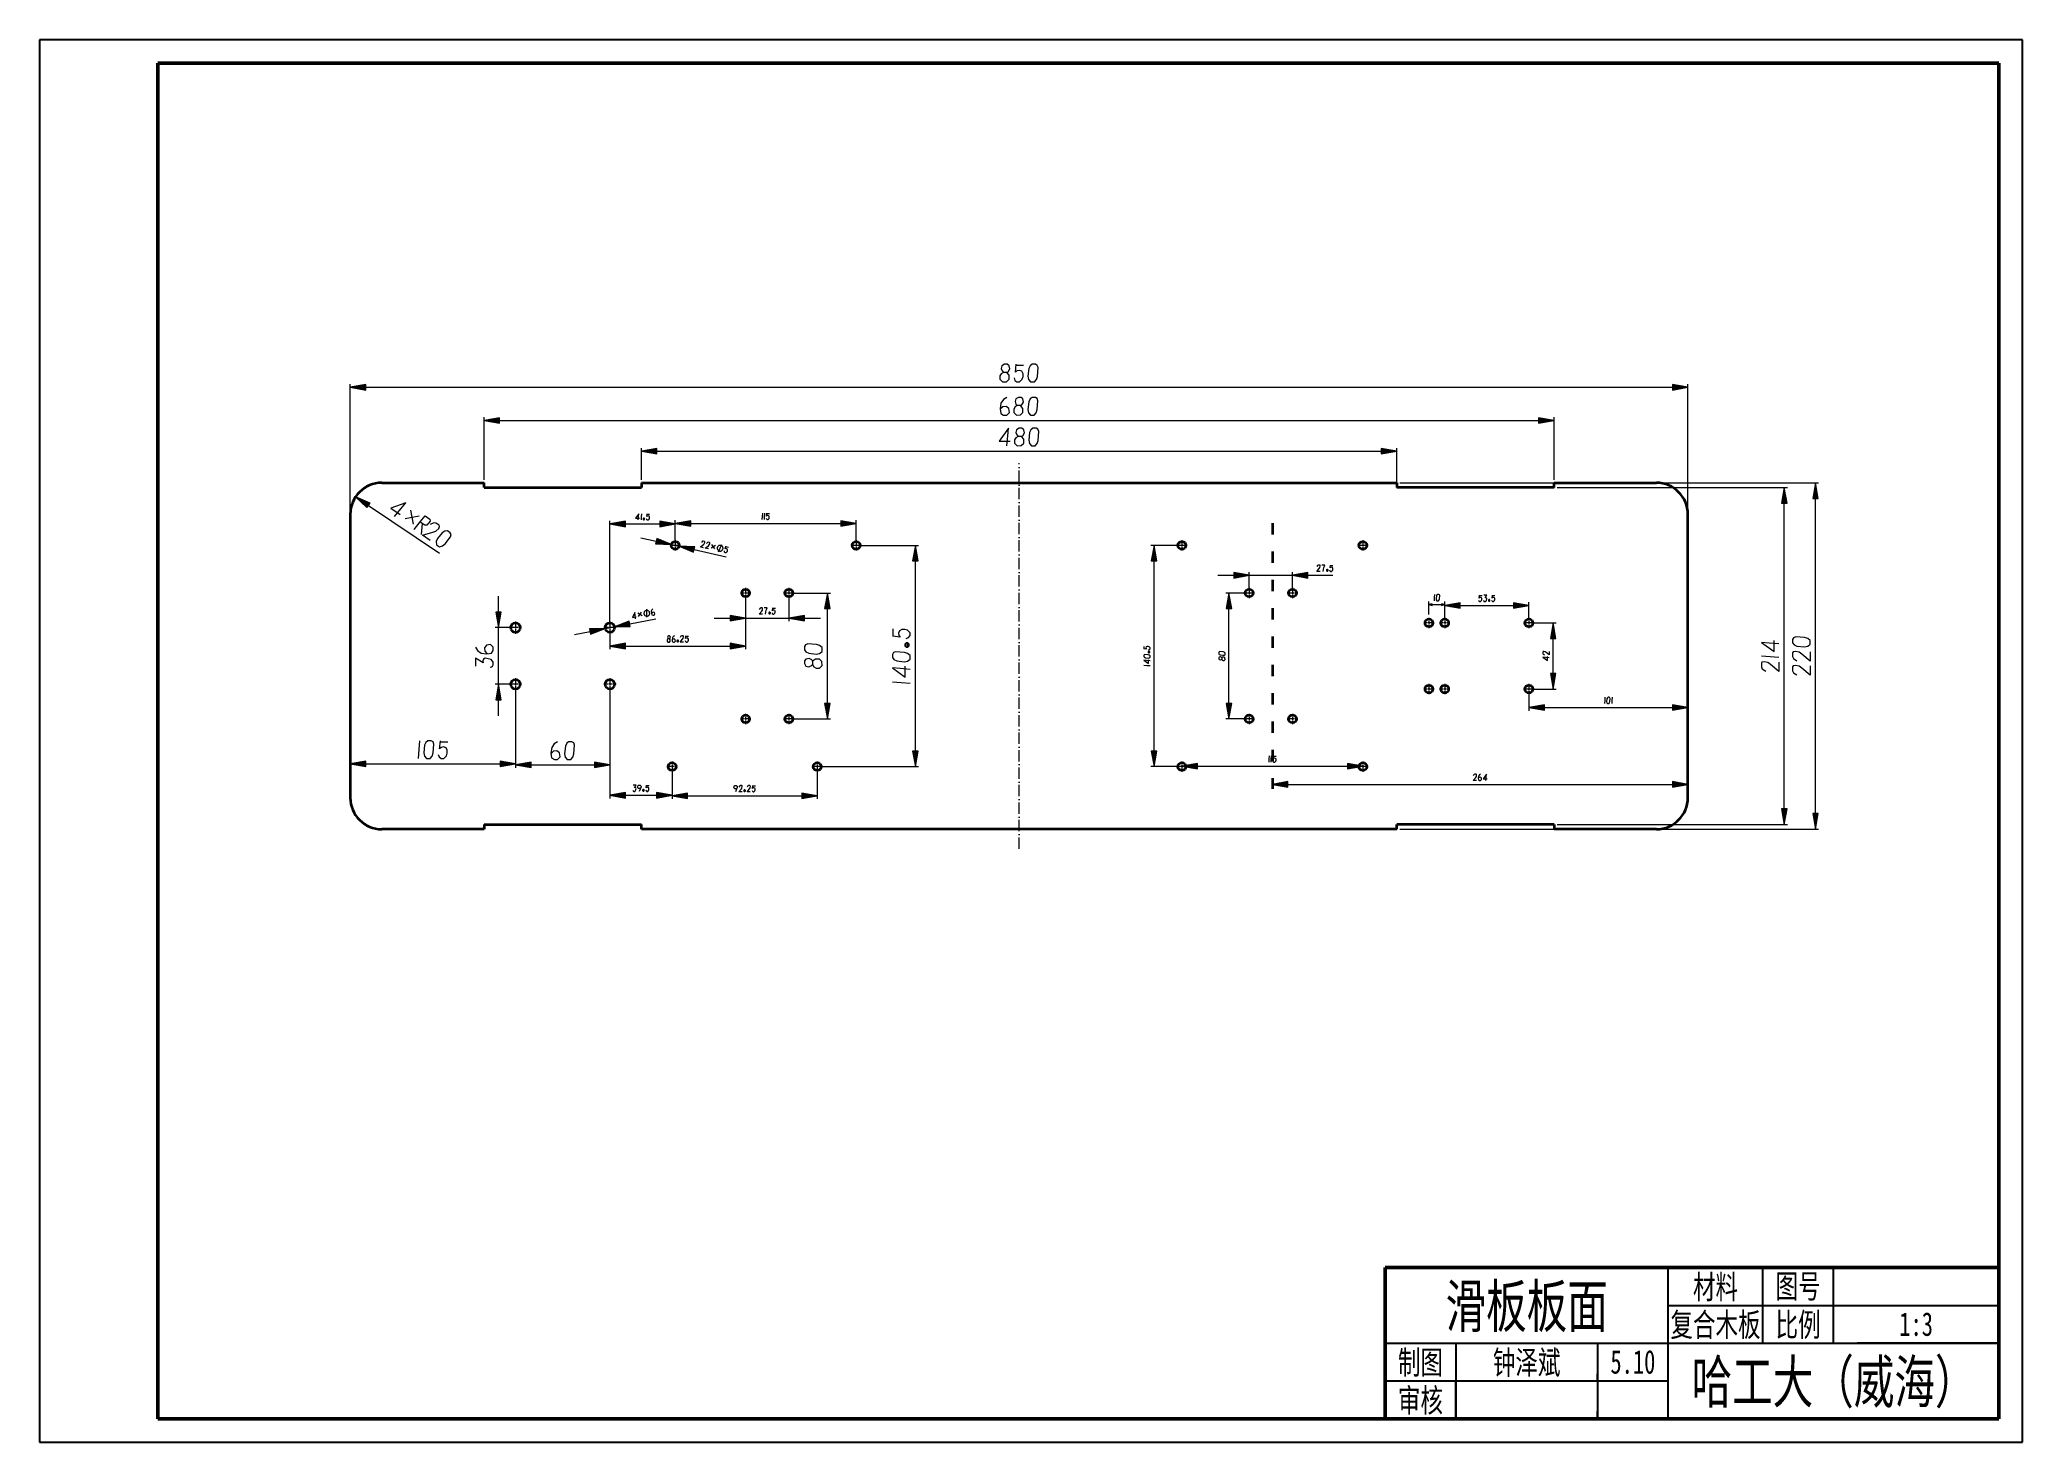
# Model space of a CAD drawing. Header units: millimetres. Extents: x -1394 to 1154, y 0 to 774.
# Drawn here: x 0 to 420, y 0 to 297 of the extents above; entities that cross this region are included whole.
import ezdxf
from ezdxf.enums import TextEntityAlignment as Align

# ---------------------------------------------------------------- set-up
doc = ezdxf.new("R2010")
doc.units = ezdxf.units.MM
doc.header["$LTSCALE"] = 0.2
for name, pattern in [('ACAD_ISO04W100', [30, 24, -3, 0, -3]), ('DASHDOT', [18.5, 12, -3, 0.5, -3]), ('DASHSPACE', [30, 12, -18])]:
    doc.linetypes.add(name, pattern=pattern)
for name, color, linetype, lineweight in [('点划线', 255, 'ACAD_ISO04W100', 25), ('粗实线', 255, 'Continuous', 50), ('细实线', 7, 'Continuous', 25)]:
    doc.layers.add(name, color=color, linetype=linetype, lineweight=lineweight)
doc.styles.add('汉字', font='仿宋_GB2312.ttf', dxfattribs={"width": 0.7})

msp = doc.modelspace()

# ---------------------------------------------------------------- texts
at = {"style": '汉字', "width": 0.7}
for s, p in [('材料', (355, 33)), ('图号', (372.5, 33)), ('比例', (372.5, 25)), ('制图', (292.5, 17)), ('5.10', (337.5, 17)), ('审核', (292.5, 9))]:
    msp.add_text(s, height=5, dxfattribs=at).set_placement(p, align=Align.MIDDLE)
at = {"layer": '点划线', "style": '汉字', "width": 0.7}
for s, height, p in [('滑板板面', 9, (315, 29)), ('复合木板', 5, (355, 25))]:
    msp.add_text(s, height=height, dxfattribs=at).set_placement(p, align=Align.MIDDLE)
at = {"layer": '粗实线', "style": '汉字', "width": 0.7}
msp.add_text('哈工大（威海）', height=9, dxfattribs=at).set_placement((380, 13), align=Align.MIDDLE)
at = {"layer": '细实线', "style": '汉字', "width": 0.7}
for s, p in [('1:3', (397.5, 25)), ('钟泽斌', (315, 17))]:
    msp.add_text(s, height=5, dxfattribs=at).set_placement(p, align=Align.MIDDLE)

# ---------------------------------------------------------------- linework, layer by layer
at = {"color": 7, "lineweight": 13}
for p, q in [((65.8, 197.17), (65.8, 224.07)), ((69.09, 223.4), (345.86, 223.4)), ((349.14, 197.17), (349.14, 224.07)), ((94.14, 203.83), (94.14, 217.04)), ((97.42, 216.38), (317.52, 216.38)), ((320.8, 203.83), (320.8, 217.04)), ((127.47, 203.83), (127.47, 210.53)), ((287.47, 202.83), (287.47, 210.53)), ((130.75, 209.86), (284.19, 209.86)), ((288.14, 203.17), (376.84, 203.17)), ((321.47, 202.17), (370.24, 202.17)), ((69.67, 198.39), (84.72, 188.24)), ((369.58, 134.12), (369.58, 198.88)), ((376.18, 133.12), (376.18, 199.88)), ((120.8, 173.17), (120.8, 195.13)), ((124.09, 194.46), (131.36, 194.46)), ((137.92, 194.56), (169.69, 194.56)), ((138.65, 189.02), (145.44, 187.5)), ((173.64, 189.92), (186.17, 189.92)), ((185.5, 146.37), (185.5, 186.63)), ((236.06, 146.37), (236.06, 186.63)), ((256.22, 183.59), (265.39, 183.59)), ((149.55, 179.17), (149.55, 167.95)), ((159.39, 179.83), (167.54, 179.83)), ((166.87, 156.45), (166.87, 176.55)), ((251.94, 156.45), (251.94, 176.55)), ((300.92, 177.2), (312.19, 177.2)), ((97.18, 160.5), (97.18, 172.5)), ((149.55, 174.52), (158.72, 174.52)), ((124.09, 168.61), (146.27, 168.61)), ((320.6, 162.78), (320.6, 170.22)), ((100.8, 159.83), (100.8, 142.8)), ((100.8, 159.83), (100.8, 143)), ((120.8, 159.83), (120.8, 142.8)), ((120.8, 159.83), (120.8, 136.34)), ((318.75, 155.59), (345.86, 155.59)), ((159.39, 153.17), (167.54, 153.17)), ((69.09, 143.67), (97.52, 143.67)), ((104.09, 143.47), (117.52, 143.47)), ((165.39, 143.08), (186.17, 143.08)), ((245.25, 143.17), (277.02, 143.17)), ((264.42, 139.32), (345.86, 139.32)), ((137.25, 136.9), (161.44, 136.9)), ((321.47, 130.83), (370.24, 130.83)), ((288.14, 129.83), (376.84, 129.83))]:
    msp.add_line(p, q, dxfattribs=at)
at = {"color": 7, "linetype": 'DASHDOT', "lineweight": 13}
msp.add_line((207.47, 125.69), (207.47, 207.31), dxfattribs=at)
at = {"color": 7, "lineweight": 35}
for p, q in [((72.47, 203.17), (94.14, 203.17)), ((94.14, 202.17), (127.47, 202.17)), ((127.47, 203.17), (287.47, 203.17)), ((320.8, 202.17), (287.47, 202.17)), ((320.8, 203.17), (342.47, 203.17)), ((65.8, 196.5), (65.8, 136.5)), ((349.14, 136.5), (349.14, 196.5)), ((94.14, 130.83), (127.47, 130.83)), ((320.8, 130.83), (287.47, 130.83)), ((94.14, 129.83), (72.47, 129.83)), ((287.47, 129.83), (127.47, 129.83)), ((342.47, 129.83), (320.8, 129.83))]:
    msp.add_line(p, q, dxfattribs=at)
at = {"color": 7, "lineweight": 35, "ltscale": 0.075}
for p, q in [((94.14, 202.17), (94.14, 203.17)), ((127.47, 203.17), (127.47, 202.17)), ((287.47, 203.17), (287.47, 202.17)), ((320.8, 202.17), (320.8, 203.17)), ((94.14, 130.83), (94.14, 129.83)), ((127.47, 129.83), (127.47, 130.83)), ((287.47, 129.83), (287.47, 130.83)), ((320.8, 130.83), (320.8, 129.83))]:
    msp.add_line(p, q, dxfattribs=at)
at = {"color": 7, "lineweight": 13, "ltscale": 0.348514}
for p, q in [((134.64, 190.58), (134.64, 195.23)), ((172.97, 190.58), (172.97, 195.23))]:
    msp.add_line(p, q, dxfattribs=at)
at = {"color": 7, "lineweight": 13, "ltscale": 0.341093}
msp.add_line((134.64, 190.58), (134.64, 195.13), dxfattribs=at)
at = {"color": 7, "linetype": 'DASHSPACE', "lineweight": 35}
msp.add_line((261.14, 194.6), (261.14, 138.4), dxfattribs=at)
at = {"color": 7, "lineweight": 13, "ltscale": 0.253798}
for p, q in [((127.32, 191.55), (130.62, 190.81)), ((249.55, 183.59), (252.94, 183.59)), ((97.18, 175.78), (97.18, 179.17)), ((142.89, 174.52), (146.27, 174.52)), ((162, 174.52), (165.39, 174.52)), ((113.28, 171.04), (116.6, 171.68)), ((97.18, 153.83), (97.18, 157.22))]:
    msp.add_line(p, q, dxfattribs=at)
at = {"color": 7, "linetype": 'DASHDOT', "lineweight": 13, "ltscale": 0.1625}
for p, q in [((135.72, 189.92), (133.55, 189.92)), ((134.64, 191), (134.64, 188.83)), ((174.05, 189.92), (171.89, 189.92)), ((172.97, 191), (172.97, 188.83)), ((243.05, 189.92), (240.89, 189.92)), ((241.97, 191), (241.97, 188.83)), ((281.39, 189.92), (279.22, 189.92)), ((280.3, 191), (280.3, 188.83)), ((149.55, 180.92), (149.55, 178.75)), ((158.72, 180.92), (158.72, 178.75)), ((256.22, 180.92), (256.22, 178.75)), ((265.39, 180.92), (265.39, 178.75)), ((150.64, 179.83), (148.47, 179.83)), ((159.8, 179.83), (157.64, 179.83)), ((257.3, 179.83), (255.14, 179.83)), ((266.47, 179.83), (264.3, 179.83)), ((295.39, 173.5), (293.22, 173.5)), ((294.3, 174.58), (294.3, 172.42)), ((298.72, 173.5), (296.55, 173.5)), ((297.64, 174.58), (297.64, 172.42)), ((316.55, 173.5), (314.39, 173.5)), ((315.47, 174.58), (315.47, 172.42)), ((294.3, 160.58), (294.3, 158.42)), ((297.64, 160.58), (297.64, 158.42)), ((315.47, 160.58), (315.47, 158.42)), ((295.39, 159.5), (293.22, 159.5)), ((298.72, 159.5), (296.55, 159.5)), ((316.55, 159.5), (314.39, 159.5)), ((150.64, 153.17), (148.47, 153.17)), ((149.55, 154.25), (149.55, 152.08)), ((159.8, 153.17), (157.64, 153.17)), ((158.72, 154.25), (158.72, 152.08)), ((257.3, 153.17), (255.14, 153.17)), ((256.22, 154.25), (256.22, 152.08)), ((266.47, 153.17), (264.3, 153.17)), ((265.39, 154.25), (265.39, 152.08)), ((135.05, 143.08), (132.89, 143.08)), ((133.97, 144.17), (133.97, 142)), ((165.8, 143.08), (163.64, 143.08)), ((164.72, 144.17), (164.72, 142)), ((243.05, 143.08), (240.89, 143.08)), ((241.97, 144.17), (241.97, 142)), ((281.39, 143.08), (279.22, 143.08)), ((280.3, 144.17), (280.3, 142))]:
    msp.add_line(p, q, dxfattribs=at)
at = {"color": 7, "lineweight": 13, "ltscale": 0.125}
msp.add_line((133.82, 190.1), (135.45, 189.73), dxfattribs=at)
at = {"color": 7, "lineweight": 13, "ltscale": 0.443709}
for p, q in [((241.3, 189.92), (235.39, 189.92)), ((241.3, 143.08), (235.39, 143.08))]:
    msp.add_line(p, q, dxfattribs=at)
at = {"color": 7, "lineweight": 13, "ltscale": 0.281839}
for p, q in [((256.22, 180.5), (256.22, 184.26)), ((265.39, 180.5), (265.39, 184.26))]:
    msp.add_line(p, q, dxfattribs=at)
at = {"color": 7, "lineweight": 13, "ltscale": 0.397522}
msp.add_line((268.67, 183.59), (273.97, 183.59), dxfattribs=at)
at = {"color": 7, "lineweight": 13, "ltscale": 0.398766}
for p, q in [((149.55, 179.17), (149.55, 173.85)), ((158.72, 179.17), (158.72, 173.85))]:
    msp.add_line(p, q, dxfattribs=at)
at = {"color": 7, "lineweight": 13, "ltscale": 0.32141}
for p, q in [((255.55, 179.83), (251.27, 179.83)), ((255.55, 153.17), (251.27, 153.17))]:
    msp.add_line(p, q, dxfattribs=at)
at = {"color": 7, "lineweight": 13, "ltscale": 0.209638}
msp.add_line((294.3, 175.25), (294.3, 178.04), dxfattribs=at)
at = {"color": 7, "lineweight": 13, "ltscale": 0.25}
msp.add_line((294.3, 177.38), (297.64, 177.38), dxfattribs=at)
at = {"color": 7, "lineweight": 13, "ltscale": 0.290888}
msp.add_line((297.64, 174.17), (297.64, 178.04), dxfattribs=at)
at = {"color": 7, "lineweight": 13, "ltscale": 0.277813}
for p, q in [((297.64, 174.17), (297.64, 177.87)), ((315.47, 174.17), (315.47, 177.87))]:
    msp.add_line(p, q, dxfattribs=at)
at = {"color": 7, "lineweight": 13, "ltscale": 0.272188}
for p, q in [((100.14, 172.5), (96.51, 172.5)), ((100.14, 160.5), (96.51, 160.5))]:
    msp.add_line(p, q, dxfattribs=at)
at = {"color": 7, "linetype": 'DASHDOT', "lineweight": 13, "ltscale": 0.195}
for p, q in [((102.1, 172.5), (99.5, 172.5)), ((100.8, 173.8), (100.8, 171.2)), ((122.1, 172.5), (119.5, 172.5)), ((120.8, 173.8), (120.8, 171.2)), ((102.1, 160.5), (99.5, 160.5)), ((100.8, 161.8), (100.8, 159.2)), ((122.1, 160.5), (119.5, 160.5)), ((120.8, 161.8), (120.8, 159.2))]:
    msp.add_line(p, q, dxfattribs=at)
at = {"color": 7, "lineweight": 13, "ltscale": 0.15}
msp.add_line((119.82, 172.31), (121.79, 172.69), dxfattribs=at)
at = {"color": 7, "lineweight": 13, "ltscale": 0.421249}
msp.add_line((125.01, 173.32), (130.52, 174.39), dxfattribs=at)
at = {"color": 7, "lineweight": 13, "ltscale": 0.384793}
for p, q in [((316.14, 173.5), (321.27, 173.5)), ((316.14, 159.5), (321.27, 159.5))]:
    msp.add_line(p, q, dxfattribs=at)
at = {"color": 7, "lineweight": 13, "ltscale": 0.291505}
msp.add_line((120.8, 171.83), (120.8, 167.95), dxfattribs=at)
at = {"color": 7, "lineweight": 13, "ltscale": 0.293516}
msp.add_line((315.47, 158.83), (315.47, 154.92), dxfattribs=at)
at = {"color": 7, "lineweight": 13, "ltscale": 0.455351}
msp.add_line((133.97, 142.42), (133.97, 136.34), dxfattribs=at)
at = {"color": 7, "lineweight": 13, "ltscale": 0.463671}
for p, q in [((133.97, 142.42), (133.97, 136.23)), ((164.72, 142.42), (164.72, 136.23))]:
    msp.add_line(p, q, dxfattribs=at)
at = {"color": 7, "lineweight": 13, "ltscale": 0.495096}
msp.add_line((124.09, 137.01), (130.69, 137.01), dxfattribs=at)
for p, q in [((415, 21), (385, 21)), ((300, 5), (300, 13)), ((345, 5), (345, 6.5))]:
    msp.add_line(p, q)
at = {"color": 7, "lineweight": 13}
for points in [[(204.88, 226.54), (205.16, 226.68), (205.49, 227.29), (205.35, 227.94), (204.97, 228.27), (204.41, 228.27), (203.85, 227.94), (203.71, 227.38), (203.9, 226.87), (204.18, 226.54)], [(206.42, 225.38), (206.61, 224.86), (207.03, 224.54), (207.59, 224.54), (208.15, 225.1), (208.33, 225.66), (208.33, 226.26), (208.05, 226.78), (207.54, 226.96), (207.03, 226.87), (206.7, 226.59), (206.89, 228.27)], [(206.89, 228.08), (208.43, 228.08)], [(204.86, 221.24), (204.16, 220.82), (203.64, 220.03), (203.46, 218.82), (203.6, 217.84), (204.2, 217.51), (204.86, 217.51), (205.42, 218.07), (205.32, 218.91), (204.76, 219.33), (204.02, 219.28), (203.5, 218.77)], [(207.8, 219.52), (208.08, 219.66), (208.4, 220.26), (208.26, 220.92), (207.89, 221.24), (207.33, 221.24), (206.77, 220.92), (206.63, 220.36), (206.82, 219.84), (207.1, 219.52)], [(204.9, 211), (205.09, 213.1), (205.23, 214.73), (203.27, 212.02), (205.6, 212.02)], [(207.98, 213), (208.26, 213.14), (208.59, 213.75), (208.45, 214.4), (208.08, 214.73), (207.52, 214.73), (206.96, 214.4), (206.82, 213.84), (207, 213.33), (207.28, 213)], [(75.2, 196.02), (76.53, 197.66), (77.56, 198.94), (74.42, 197.79), (76.36, 196.48)], [(77.4, 195.61), (80.38, 196.19)], [(79.18, 194.41), (78.6, 197.39)], [(79.31, 193.26), (80.64, 194.89), (81.67, 196.17), (82.67, 195.49), (82.7, 195.02), (82.02, 194.19), (81.58, 194.2), (80.61, 194.85)], [(81.04, 194.57), (80.82, 192.24)], [(82.72, 190.96), (81.09, 192.05), (83.32, 192.69), (83.95, 192.94), (84.54, 193.5), (84.73, 193.93), (84.61, 194.18), (83.95, 194.62), (83.5, 194.71), (82.7, 194.35)], [(126.81, 195.3), (126.88, 196.05), (126.93, 196.63), (126.23, 195.66), (127.06, 195.66)], [(127.5, 196.63), (127.45, 195.96), (127.4, 195.3)], [(128.16, 195.53), (127.83, 195.53)], [(127.86, 195.63), (128.13, 195.63)], [(127.86, 195.43), (128.13, 195.43)], [(128.5, 195.6), (128.56, 195.41), (128.71, 195.3), (128.91, 195.3), (129.11, 195.5), (129.18, 195.7), (129.18, 195.91), (129.08, 196.1), (128.9, 196.16), (128.71, 196.13), (128.6, 196.03), (128.66, 196.63)], [(128.66, 196.56), (129.21, 196.56)], [(153.11, 196.73), (153.06, 196.06), (153.01, 195.4)], [(153.55, 196.73), (153.5, 196.06), (153.45, 195.4)], [(153.88, 195.7), (153.95, 195.51), (154.1, 195.4), (154.3, 195.4), (154.5, 195.6), (154.56, 195.8), (154.56, 196.01), (154.46, 196.2), (154.28, 196.26), (154.1, 196.23), (153.98, 196.13), (154.05, 196.73)], [(154.05, 196.66), (154.6, 196.66)], [(140.64, 189.43), (139.96, 189.58), (140.62, 190.08), (140.79, 190.25), (140.92, 190.51), (140.92, 190.68), (140.85, 190.75), (140.58, 190.81), (140.41, 190.78), (140.19, 190.55)], [(141.68, 189.19), (141, 189.35), (141.66, 189.85), (141.83, 190.02), (141.96, 190.28), (141.96, 190.45), (141.89, 190.51), (141.62, 190.58), (141.46, 190.54), (141.23, 190.32)], [(142.26, 189.39), (143.17, 189.97)], [(143.01, 189.22), (142.42, 190.14)], [(143.8, 188.55), (144.49, 190.1)], [(144.99, 188.76), (145.02, 188.57), (145.14, 188.42), (145.33, 188.38), (145.57, 188.53), (145.68, 188.71), (145.73, 188.92), (145.67, 189.12), (145.51, 189.23), (145.32, 189.24), (145.18, 189.16), (145.38, 189.73)], [(145.36, 189.67), (145.9, 189.55)], [(271.24, 184.42), (270.54, 184.42), (271.07, 185.06), (271.2, 185.26), (271.27, 185.54), (271.24, 185.71), (271.15, 185.76), (270.87, 185.76), (270.72, 185.69), (270.55, 185.42)], [(271.89, 184.42), (272.02, 185.24), (272.14, 185.54), (272.25, 185.76), (271.6, 185.76)], [(273.25, 184.72), (273.32, 184.54), (273.47, 184.42), (273.67, 184.42), (273.87, 184.62), (273.94, 184.82), (273.94, 185.04), (273.84, 185.22), (273.65, 185.29), (273.47, 185.26), (273.35, 185.16), (273.42, 185.76)], [(273.42, 185.69), (273.97, 185.69)], [(272.92, 184.66), (272.59, 184.66)], [(272.62, 184.76), (272.89, 184.76)], [(272.62, 184.56), (272.89, 184.56)], [(129.91, 176.48), (129.7, 176.28), (129.57, 175.97), (129.59, 175.53), (129.7, 175.2), (129.94, 175.12), (130.17, 175.17), (130.33, 175.4), (130.24, 175.69), (130.01, 175.8), (129.75, 175.73), (129.61, 175.52)], [(153.12, 175.35), (152.42, 175.35), (152.95, 175.98), (153.09, 176.18), (153.15, 176.47), (153.12, 176.63), (153.04, 176.68), (152.75, 176.68), (152.6, 176.62), (152.44, 176.35)], [(153.77, 175.35), (153.9, 176.17), (154.02, 176.47), (154.14, 176.68), (153.49, 176.68)], [(155.14, 175.65), (155.2, 175.47), (155.35, 175.35), (155.55, 175.35), (155.75, 175.55), (155.82, 175.75), (155.82, 175.97), (155.72, 176.15), (155.54, 176.22), (155.35, 176.18), (155.24, 176.08), (155.3, 176.68)], [(155.3, 176.62), (155.85, 176.62)], [(294.95, 177.55), (294.3, 177.38), (294.95, 177.21)], [(295.47, 179.54), (295.42, 178.88), (295.37, 178.21)], [(296.99, 177.21), (297.64, 177.38), (296.99, 177.55)], [(304.83, 178.34), (304.9, 178.15), (305.05, 178.04), (305.25, 178.04), (305.45, 178.24), (305.51, 178.44), (305.51, 178.65), (305.41, 178.84), (305.23, 178.9), (305.05, 178.87), (304.93, 178.77), (305, 179.37)], [(305, 179.3), (305.55, 179.3)], [(305.88, 178.25), (305.91, 178.15), (305.96, 178.07), (306.06, 178.04), (306.26, 178.04), (306.35, 178.09), (306.46, 178.19), (306.56, 178.64), (306.5, 178.75), (306.36, 178.82), (306.23, 178.79), (306.56, 179.37), (305.96, 179.37)], [(307.23, 178.27), (306.9, 178.27)], [(306.93, 178.37), (307.2, 178.37)], [(306.93, 178.17), (307.2, 178.17)], [(307.56, 178.34), (307.63, 178.15), (307.78, 178.04), (307.98, 178.04), (308.18, 178.24), (308.25, 178.44), (308.25, 178.65), (308.15, 178.84), (307.96, 178.9), (307.78, 178.87), (307.66, 178.77), (307.73, 179.37)], [(307.73, 179.3), (308.28, 179.3)], [(126.2, 174.4), (126.12, 175.15), (126.06, 175.73), (125.56, 174.65), (126.38, 174.8)], [(127.61, 174.99), (126.72, 175.6)], [(126.86, 174.85), (127.47, 175.75)], [(128.62, 174.7), (128.63, 176.4)], [(154.8, 175.58), (154.47, 175.58)], [(154.5, 175.68), (154.77, 175.68)], [(154.5, 175.48), (154.77, 175.48)], [(180.82, 170.68), (180.82, 172.22)], [(92.31, 168.34), (92.73, 167.64), (93.52, 167.13), (94.74, 166.94), (95.72, 167.08), (96.04, 167.69), (96.04, 168.34), (95.48, 168.9), (94.64, 168.81), (94.22, 168.25), (94.27, 167.5), (94.78, 166.99)], [(133.42, 170.16), (133.52, 170.21), (133.64, 170.43), (133.59, 170.66), (133.45, 170.78), (133.25, 170.78), (133.05, 170.66), (133, 170.46), (133.07, 170.28), (133.17, 170.16)], [(134.47, 170.78), (134.22, 170.63), (134.04, 170.35), (133.97, 169.91), (134.02, 169.56), (134.24, 169.45), (134.47, 169.45), (134.67, 169.65), (134.64, 169.95), (134.44, 170.1), (134.17, 170.08), (133.99, 169.9)], [(135.34, 169.68), (135, 169.68)], [(135.04, 169.78), (135.3, 169.78)], [(135.04, 169.58), (135.3, 169.58)], [(136.37, 169.45), (135.67, 169.45), (136.2, 170.08), (136.34, 170.28), (136.4, 170.56), (136.37, 170.73), (136.29, 170.78), (136, 170.78), (135.85, 170.71), (135.69, 170.45)], [(136.74, 169.75), (136.8, 169.56), (136.95, 169.45), (137.15, 169.45), (137.35, 169.65), (137.42, 169.85), (137.42, 170.06), (137.32, 170.25), (137.14, 170.31), (136.95, 170.28), (136.84, 170.18), (136.9, 170.78)], [(136.9, 170.71), (137.45, 170.71)], [(183.53, 170.21), (184.04, 170.4), (184.37, 170.82), (184.37, 171.38), (183.81, 171.94), (183.25, 172.12), (182.64, 172.12), (182.13, 171.84), (181.94, 171.33), (182.03, 170.82), (182.31, 170.49), (180.63, 170.68)], [(183.43, 168.44), (183.43, 169.18)], [(183.71, 169.28), (183.71, 168.34)], [(183.99, 168.44), (183.99, 169.18)], [(234.92, 167.82), (235.11, 167.89), (235.22, 168.04), (235.22, 168.24), (235.02, 168.44), (234.82, 168.51), (234.61, 168.51), (234.42, 168.41), (234.36, 168.22), (234.39, 168.04), (234.49, 167.92), (233.89, 167.99)], [(233.96, 167.99), (233.96, 168.54)], [(368.44, 169.07), (366.34, 169.25), (364.71, 169.39), (367.42, 167.43), (367.42, 169.77)], [(95.44, 164.1), (95.72, 164.19), (95.95, 164.33), (96.04, 164.61), (96.04, 165.17), (95.9, 165.4), (95.62, 165.73), (94.36, 166.01), (94.04, 165.82), (93.85, 165.45), (93.94, 165.08), (92.31, 166.01), (92.31, 164.33)], [(163.73, 165.38), (163.59, 165.66), (162.98, 165.99), (162.33, 165.85), (162, 165.47), (162, 164.91), (162.33, 164.35), (162.89, 164.21), (163.4, 164.4), (163.73, 164.68)], [(184.37, 163.63), (182.27, 163.82), (180.63, 163.96), (183.34, 162), (183.34, 164.33)], [(235.22, 165.47), (234.47, 165.54), (233.89, 165.59), (234.86, 164.89), (234.86, 165.72)], [(233.89, 164.56), (234.56, 164.51), (235.22, 164.46)], [(234.89, 167.19), (234.89, 167.46)], [(234.99, 167.49), (234.99, 167.16)], [(235.09, 167.19), (235.09, 167.46)], [(250.39, 166.1), (250.34, 166.2), (250.12, 166.32), (249.89, 166.27), (249.77, 166.13), (249.77, 165.93), (249.89, 165.73), (250.09, 165.68), (250.27, 165.75), (250.39, 165.85)], [(319.77, 167.42), (319.77, 166.72), (319.14, 167.25), (318.94, 167.38), (318.65, 167.45), (318.49, 167.42), (318.44, 167.33), (318.44, 167.05), (318.5, 166.9), (318.77, 166.73)], [(319.77, 166.13), (319.02, 166.2), (318.44, 166.25), (319.4, 165.55), (319.4, 166.38)], [(364.71, 166.5), (366.58, 166.36), (368.44, 166.22)], [(368.44, 165.19), (368.44, 163.23), (366.67, 164.73), (366.11, 165.1), (365.32, 165.29), (364.85, 165.19), (364.71, 164.96), (364.71, 164.17), (364.9, 163.75), (365.64, 163.28)], [(375.04, 167.39), (375.04, 165.43), (373.27, 166.92), (372.71, 167.29), (371.92, 167.48), (371.45, 167.39), (371.31, 167.15), (371.31, 166.36), (371.5, 165.94), (372.24, 165.47)], [(375.04, 164.4), (375.04, 162.44), (373.27, 163.93), (372.71, 164.31), (371.92, 164.49), (371.45, 164.4), (371.31, 164.17), (371.31, 163.37), (371.5, 162.95), (372.24, 162.49)], [(180.63, 161.06), (182.5, 160.92), (184.37, 160.78)], [(331.59, 157.75), (331.54, 157.09), (331.49, 156.42)], [(333.12, 157.75), (333.07, 157.09), (333.02, 156.42)], [(80.43, 148.53), (80.29, 146.67), (80.15, 144.8)], [(84.45, 145.64), (84.63, 145.13), (85.05, 144.8), (85.61, 144.8), (86.17, 145.36), (86.36, 145.92), (86.36, 146.53), (86.08, 147.04), (85.57, 147.23), (85.05, 147.13), (84.73, 146.85), (84.91, 148.53)], [(84.91, 148.35), (86.45, 148.35)], [(109.68, 148.33), (108.98, 147.91), (108.47, 147.12), (108.28, 145.91), (108.42, 144.93), (109.03, 144.6), (109.68, 144.6), (110.24, 145.16), (110.15, 146), (109.59, 146.42), (108.84, 146.37), (108.33, 145.86)], [(260.45, 145.34), (260.4, 144.67), (260.35, 144.01)], [(260.88, 145.34), (260.83, 144.67), (260.78, 144.01)], [(261.21, 144.31), (261.28, 144.12), (261.43, 144.01), (261.63, 144.01), (261.83, 144.21), (261.9, 144.41), (261.9, 144.62), (261.8, 144.81), (261.61, 144.87), (261.43, 144.84), (261.31, 144.74), (261.38, 145.34)], [(261.38, 145.27), (261.93, 145.27)], [(125.67, 138.06), (125.7, 137.96), (125.75, 137.88), (125.85, 137.84), (126.05, 137.84), (126.14, 137.89), (126.25, 137.99), (126.35, 138.44), (126.29, 138.56), (126.15, 138.63), (126.02, 138.59), (126.35, 139.18), (125.75, 139.18)], [(127.29, 138.53), (127.1, 138.46), (126.87, 138.46), (126.74, 138.59), (126.69, 138.81), (126.75, 139.06), (126.89, 139.18), (127.19, 139.18), (127.35, 139.03), (127.39, 138.78), (126.99, 137.84)], [(128.39, 138.14), (128.45, 137.96), (128.6, 137.84), (128.8, 137.84), (129, 138.04), (129.07, 138.24), (129.07, 138.46), (128.97, 138.64), (128.79, 138.71), (128.6, 138.68), (128.49, 138.58), (128.55, 139.18)], [(128.55, 139.11), (129.1, 139.11)], [(147.67, 138.42), (147.49, 138.35), (147.25, 138.35), (147.12, 138.48), (147.07, 138.7), (147.14, 138.95), (147.27, 139.07), (147.57, 139.07), (147.74, 138.92), (147.77, 138.67), (147.37, 137.73)], [(148.8, 137.73), (148.1, 137.73), (148.64, 138.37), (148.77, 138.57), (148.84, 138.85), (148.8, 139.02), (148.72, 139.07), (148.44, 139.07), (148.29, 139), (148.12, 138.73)], [(150.54, 137.73), (149.84, 137.73), (150.37, 138.37), (150.5, 138.57), (150.57, 138.85), (150.54, 139.02), (150.45, 139.07), (150.17, 139.07), (150.02, 139), (149.85, 138.73)], [(150.9, 138.03), (150.97, 137.85), (151.12, 137.73), (151.32, 137.73), (151.52, 137.93), (151.59, 138.13), (151.59, 138.35), (151.49, 138.53), (151.3, 138.6), (151.12, 138.57), (151, 138.47), (151.07, 139.07)], [(151.07, 139), (151.62, 139)], [(304.37, 140.16), (303.67, 140.16), (304.2, 140.79), (304.34, 140.99), (304.4, 141.27), (304.37, 141.44), (304.29, 141.49), (304, 141.49), (303.85, 141.42), (303.69, 141.16)], [(305.24, 141.49), (304.99, 141.34), (304.8, 141.06), (304.74, 140.62), (304.79, 140.27), (305, 140.16), (305.24, 140.16), (305.44, 140.36), (305.4, 140.66), (305.2, 140.81), (304.94, 140.79), (304.75, 140.61)], [(306.35, 140.16), (306.42, 140.91), (306.47, 141.49), (305.77, 140.52), (306.6, 140.52)], [(128.05, 138.08), (127.72, 138.08)], [(127.75, 138.18), (128.02, 138.18)], [(127.75, 137.98), (128.02, 137.98)], [(149.5, 137.97), (149.17, 137.97)], [(149.2, 138.07), (149.47, 138.07)], [(149.2, 137.87), (149.47, 137.87)]]:
    msp.add_lwpolyline(points, dxfattribs=at)
for points in [[(210.71, 224.54), (211.13, 225.05), (211.37, 225.7), (211.51, 227.57), (211.32, 228.04), (210.95, 228.27), (210.25, 228.27), (209.83, 227.94), (209.55, 227.34), (209.36, 225.75), (209.5, 225.05), (209.92, 224.54)], [(69.09, 223.98), (65.8, 223.4), (69.09, 222.82)], [(203.99, 224.54), (204.83, 224.58), (205.35, 225.1), (205.35, 225.94), (204.88, 226.54), (204.18, 226.54), (203.71, 226.26), (203.43, 225.8), (203.43, 225.1)], [(345.86, 222.82), (349.14, 223.4), (345.86, 223.98)], [(206.91, 217.51), (207.75, 217.56), (208.26, 218.07), (208.26, 218.91), (207.8, 219.52), (207.1, 219.52), (206.63, 219.24), (206.35, 218.77), (206.35, 218.07)], [(210.69, 217.51), (211.11, 218.02), (211.34, 218.68), (211.48, 220.54), (211.3, 221.01), (210.92, 221.24), (210.22, 221.24), (209.8, 220.92), (209.52, 220.31), (209.34, 218.72), (209.48, 218.02), (209.9, 217.51)], [(97.42, 216.95), (94.14, 216.38), (97.42, 215.8)], [(210.88, 211), (211.3, 211.51), (211.53, 212.16), (211.67, 214.03), (211.48, 214.5), (211.11, 214.73), (210.41, 214.73), (209.99, 214.4), (209.71, 213.8), (209.52, 212.21), (209.66, 211.51), (210.08, 211)], [(317.52, 215.8), (320.8, 216.38), (317.52, 216.95)], [(130.75, 210.44), (127.47, 209.86), (130.75, 209.28)], [(207.1, 211), (207.94, 211.04), (208.45, 211.56), (208.45, 212.4), (207.98, 213), (207.28, 213), (206.82, 212.72), (206.54, 212.26), (206.54, 211.56)], [(284.19, 209.28), (287.47, 209.86), (284.19, 210.44)], [(370.16, 198.88), (369.58, 202.17), (369, 198.88)], [(376.75, 199.88), (376.18, 203.17), (375.6, 199.88)], [(69.99, 198.87), (66.94, 200.23), (69.34, 197.91)], [(124.09, 195.04), (120.8, 194.46), (124.09, 193.88)], [(127.93, 195.36), (128.06, 195.36), (128.16, 195.46), (128.16, 195.6), (128.06, 195.7), (127.93, 195.7), (127.83, 195.6), (127.83, 195.46)], [(131.36, 193.88), (134.64, 194.46), (131.36, 195.04)], [(137.92, 195.14), (134.64, 194.56), (137.92, 193.98)], [(169.69, 193.98), (172.97, 194.56), (169.69, 195.14)], [(84.69, 189.63), (85.33, 189.82), (85.89, 190.23), (87.05, 191.7), (87.15, 192.19), (86.97, 192.59), (86.39, 192.98), (85.86, 192.95), (85.29, 192.6), (84.25, 191.39), (83.97, 190.73), (84.03, 190.07)], [(130.49, 190.25), (133.82, 190.1), (130.75, 191.38)], [(138.78, 189.58), (135.45, 189.73), (138.53, 188.45)], [(144.75, 189.19), (144.76, 189.25), (144.76, 189.36), (144.75, 189.45), (144.73, 189.51), (144.7, 189.6), (144.63, 189.7), (144.56, 189.77), (144.51, 189.81), (144.44, 189.86), (144.34, 189.91), (144.28, 189.92), (144.23, 189.93), (144.11, 189.93), (144.03, 189.92), (143.97, 189.91), (143.87, 189.87), (143.77, 189.81), (143.7, 189.74), (143.66, 189.69), (143.62, 189.62), (143.57, 189.51), (143.55, 189.46), (143.54, 189.41), (143.54, 189.29), (143.55, 189.2), (143.57, 189.14), (143.6, 189.05), (143.67, 188.95), (143.74, 188.88), (143.78, 188.84), (143.86, 188.79), (143.96, 188.74), (144.02, 188.73), (144.07, 188.72), (144.18, 188.72), (144.27, 188.73), (144.33, 188.74), (144.43, 188.78), (144.53, 188.84), (144.6, 188.91), (144.64, 188.96), (144.68, 189.04), (144.73, 189.14)], [(186.08, 186.63), (185.5, 189.92), (184.92, 186.63)], [(236.63, 186.63), (236.06, 189.92), (235.48, 186.63)], [(272.69, 184.49), (272.82, 184.49), (272.92, 184.59), (272.92, 184.72), (272.82, 184.82), (272.69, 184.82), (272.59, 184.72), (272.59, 184.59)], [(252.94, 183.01), (256.22, 183.59), (252.94, 184.17)], [(268.67, 184.17), (265.39, 183.59), (268.67, 183.01)], [(167.45, 176.55), (166.87, 179.83), (166.29, 176.55)], [(252.51, 176.55), (251.94, 179.83), (251.36, 176.55)], [(296.29, 178.21), (296.44, 178.39), (296.52, 178.63), (296.57, 179.29), (296.5, 179.46), (296.37, 179.54), (296.12, 179.54), (295.97, 179.43), (295.87, 179.21), (295.8, 178.64), (295.85, 178.39), (296, 178.21)], [(300.92, 177.78), (297.64, 177.2), (300.92, 176.62)], [(307, 178.1), (307.13, 178.1), (307.23, 178.2), (307.23, 178.34), (307.13, 178.44), (307, 178.44), (306.9, 178.34), (306.9, 178.2)], [(312.19, 176.62), (315.47, 177.2), (312.19, 177.78)], [(96.6, 175.78), (97.18, 172.5), (97.75, 175.78)], [(116.71, 171.11), (119.82, 172.31), (116.49, 172.25)], [(124.9, 173.88), (121.79, 172.69), (125.12, 172.75)], [(129.22, 175.66), (129.21, 175.72), (129.16, 175.82), (129.12, 175.9), (129.08, 175.95), (129.01, 176.02), (128.91, 176.08), (128.82, 176.12), (128.76, 176.14), (128.67, 176.15), (128.56, 176.16), (128.51, 176.15), (128.45, 176.14), (128.35, 176.09), (128.27, 176.04), (128.22, 176.01), (128.15, 175.94), (128.08, 175.84), (128.05, 175.75), (128.03, 175.69), (128.02, 175.6), (128.01, 175.48), (128.02, 175.43), (128.03, 175.38), (128.08, 175.27), (128.12, 175.19), (128.16, 175.15), (128.23, 175.07), (128.33, 175.01), (128.42, 174.97), (128.48, 174.95), (128.57, 174.94), (128.68, 174.94), (128.74, 174.95), (128.79, 174.96), (128.9, 175.01), (128.97, 175.05), (129.02, 175.09), (129.09, 175.16), (129.16, 175.25), (129.2, 175.35), (129.21, 175.41), (129.23, 175.49), (129.23, 175.61)], [(146.27, 173.94), (149.55, 174.52), (146.27, 175.09)], [(154.57, 175.42), (154.7, 175.42), (154.8, 175.52), (154.8, 175.65), (154.7, 175.75), (154.57, 175.75), (154.47, 175.65), (154.47, 175.52)], [(162, 175.09), (158.72, 174.52), (162, 173.94)], [(321.18, 170.22), (320.6, 173.5), (320.02, 170.22)], [(124.09, 169.19), (120.8, 168.61), (124.09, 168.03)], [(133.1, 169.45), (133.4, 169.46), (133.59, 169.65), (133.59, 169.95), (133.42, 170.16), (133.17, 170.16), (133, 170.06), (132.9, 169.9), (132.9, 169.65)], [(135.1, 169.51), (135.24, 169.51), (135.34, 169.61), (135.34, 169.75), (135.24, 169.85), (135.1, 169.85), (135, 169.75), (135, 169.61)], [(146.27, 168.03), (149.55, 168.61), (146.27, 169.19)], [(165.74, 168.27), (165.22, 168.69), (164.57, 168.93), (162.7, 169.07), (162.24, 168.88), (162, 168.51), (162, 167.81), (162.33, 167.39), (162.94, 167.11), (164.52, 166.92), (165.22, 167.06), (165.74, 167.48)], [(184.18, 168.62), (184.18, 169), (183.9, 169.28), (183.53, 169.28), (183.25, 169), (183.25, 168.62), (183.53, 168.34), (183.9, 168.34)], [(375.04, 169.77), (374.53, 170.19), (373.88, 170.42), (372.01, 170.56), (371.54, 170.37), (371.31, 170), (371.31, 169.3), (371.64, 168.88), (372.24, 168.6), (373.83, 168.41), (374.53, 168.55), (375.04, 168.97)], [(165.74, 164.49), (165.69, 165.33), (165.18, 165.85), (164.34, 165.85), (163.73, 165.38), (163.73, 164.68), (164.01, 164.21), (164.48, 163.93), (165.18, 163.93)], [(184.37, 166.62), (183.85, 167.04), (183.2, 167.27), (181.33, 167.41), (180.87, 167.22), (180.63, 166.85), (180.63, 166.15), (180.96, 165.73), (181.57, 165.45), (183.15, 165.26), (183.85, 165.4), (184.37, 165.82)], [(235.22, 166.54), (235.04, 166.69), (234.81, 166.77), (234.14, 166.82), (233.97, 166.76), (233.89, 166.62), (233.89, 166.37), (234.01, 166.22), (234.22, 166.12), (234.79, 166.06), (235.04, 166.11), (235.22, 166.26)], [(235.16, 167.26), (235.16, 167.39), (235.06, 167.49), (234.92, 167.49), (234.82, 167.39), (234.82, 167.26), (234.92, 167.16), (235.06, 167.16)], [(251.1, 167.13), (250.92, 167.28), (250.69, 167.37), (250.02, 167.42), (249.85, 167.35), (249.77, 167.22), (249.77, 166.97), (249.89, 166.82), (250.1, 166.72), (250.67, 166.65), (250.92, 166.7), (251.1, 166.85)], [(251.1, 165.78), (251.09, 166.08), (250.9, 166.27), (250.6, 166.27), (250.39, 166.1), (250.39, 165.85), (250.49, 165.68), (250.65, 165.58), (250.9, 165.58)], [(97.75, 157.22), (97.18, 160.5), (96.6, 157.22)], [(320.02, 162.78), (320.6, 159.5), (321.18, 162.78)], [(166.29, 156.45), (166.87, 153.17), (167.45, 156.45)], [(251.36, 156.45), (251.94, 153.17), (252.51, 156.45)], [(318.75, 156.16), (315.47, 155.59), (318.75, 155.01)], [(332.4, 156.42), (332.55, 156.6), (332.64, 156.84), (332.69, 157.5), (332.62, 157.67), (332.49, 157.75), (332.24, 157.75), (332.09, 157.64), (331.99, 157.42), (331.92, 156.85), (331.97, 156.6), (332.12, 156.42)], [(345.86, 155.01), (349.14, 155.59), (345.86, 156.16)], [(82.72, 144.8), (83.14, 145.31), (83.37, 145.97), (83.51, 147.83), (83.33, 148.3), (82.95, 148.53), (82.25, 148.53), (81.83, 148.21), (81.55, 147.6), (81.37, 146.01), (81.51, 145.31), (81.93, 144.8)], [(112.53, 144.6), (112.95, 145.11), (113.18, 145.77), (113.32, 147.63), (113.14, 148.1), (112.76, 148.33), (112.06, 148.33), (111.64, 148.01), (111.36, 147.4), (111.18, 145.81), (111.32, 145.11), (111.74, 144.6)], [(69.09, 144.25), (65.8, 143.67), (69.09, 143.09)], [(97.52, 143.09), (100.8, 143.67), (97.52, 144.25)], [(104.09, 144.05), (100.8, 143.47), (104.09, 142.89)], [(117.52, 142.89), (120.8, 143.47), (117.52, 144.05)], [(184.92, 146.37), (185.5, 143.08), (186.08, 146.37)], [(235.48, 146.37), (236.06, 143.08), (236.63, 146.37)], [(245.25, 143.75), (241.97, 143.17), (245.25, 142.6)], [(277.02, 142.6), (280.3, 143.17), (277.02, 143.75)], [(264.42, 139.9), (261.14, 139.32), (264.42, 138.75)], [(345.86, 138.75), (349.14, 139.32), (345.86, 139.9)], [(124.09, 137.59), (120.8, 137.01), (124.09, 136.43)], [(127.82, 137.91), (127.95, 137.91), (128.05, 138.01), (128.05, 138.14), (127.95, 138.24), (127.82, 138.24), (127.72, 138.14), (127.72, 138.01)], [(130.69, 136.43), (133.97, 137.01), (130.69, 137.59)], [(137.25, 137.48), (133.97, 136.9), (137.25, 136.32)], [(149.27, 137.8), (149.4, 137.8), (149.5, 137.9), (149.5, 138.03), (149.4, 138.13), (149.27, 138.13), (149.17, 138.03), (149.17, 137.9)], [(161.44, 136.32), (164.72, 136.9), (161.44, 137.48)], [(369, 134.12), (369.58, 130.83), (370.16, 134.12)], [(375.6, 133.12), (376.18, 129.83), (376.75, 133.12)]]:
    msp.add_lwpolyline(points, close=True, dxfattribs=at)
at = {"color": 7, "lineweight": 35}
for centre, radius in [((134.64, 189.92), 0.833), ((172.97, 189.92), 0.833), ((241.97, 189.92), 0.833), ((280.3, 189.92), 0.833), ((149.55, 179.83), 0.833), ((158.72, 179.83), 0.833), ((256.22, 179.83), 0.833), ((265.39, 179.83), 0.833), ((100.8, 172.5), 1), ((120.8, 172.5), 1), ((294.3, 173.5), 0.833), ((297.64, 173.5), 0.833), ((315.47, 173.5), 0.833), ((100.8, 160.5), 1), ((120.8, 160.5), 1), ((294.3, 159.5), 0.833), ((297.64, 159.5), 0.833), ((315.47, 159.5), 0.833), ((149.55, 153.17), 0.833), ((158.72, 153.17), 0.833), ((256.22, 153.17), 0.833), ((265.39, 153.17), 0.833), ((133.97, 143.08), 0.833), ((164.72, 143.08), 0.833), ((241.97, 143.08), 0.833), ((280.3, 143.08), 0.833)]:
    msp.add_circle(centre, radius, dxfattribs=at)
for centre, start, end in [((72.47, 196.5), 90, 180), ((342.47, 196.5), 0, 90), ((72.47, 136.5), 180, 270), ((342.47, 136.5), 270, 0)]:
    msp.add_arc(centre, 6.67, start, end, dxfattribs=at)
at = {"color": 7, "lineweight": 13}
for points in [[(69.09, 223.98), (65.8, 223.4), (69.09, 223.98), (69.09, 222.82)], [(345.86, 222.82), (349.14, 223.4), (345.86, 222.82), (345.86, 223.98)], [(97.42, 216.95), (94.14, 216.38), (97.42, 216.95), (97.42, 215.8)], [(317.52, 215.8), (320.8, 216.38), (317.52, 215.8), (317.52, 216.95)], [(130.75, 210.44), (127.47, 209.86), (130.75, 210.44), (130.75, 209.28)], [(284.19, 209.28), (287.47, 209.86), (284.19, 209.28), (284.19, 210.44)], [(370.16, 198.88), (369.58, 202.17), (370.16, 198.88), (369, 198.88)], [(376.75, 199.88), (376.18, 203.17), (376.75, 199.88), (375.6, 199.88)], [(69.99, 198.87), (66.94, 200.23), (69.99, 198.87), (69.34, 197.91)], [(124.09, 195.04), (120.8, 194.46), (124.09, 195.04), (124.09, 193.88)], [(131.36, 193.88), (134.64, 194.46), (131.36, 193.88), (131.36, 195.04)], [(137.92, 195.14), (134.64, 194.56), (137.92, 195.14), (137.92, 193.98)], [(169.69, 193.98), (172.97, 194.56), (169.69, 193.98), (169.69, 195.14)], [(130.49, 190.25), (133.82, 190.1), (130.49, 190.25), (130.75, 191.38)], [(138.78, 189.58), (135.45, 189.73), (138.78, 189.58), (138.53, 188.45)], [(186.08, 186.63), (185.5, 189.92), (186.08, 186.63), (184.92, 186.63)], [(236.63, 186.63), (236.06, 189.92), (236.63, 186.63), (235.48, 186.63)], [(252.94, 183.01), (256.22, 183.59), (252.94, 183.01), (252.94, 184.17)], [(268.67, 184.17), (265.39, 183.59), (268.67, 184.17), (268.67, 183.01)], [(167.45, 176.55), (166.87, 179.83), (167.45, 176.55), (166.29, 176.55)], [(252.51, 176.55), (251.94, 179.83), (252.51, 176.55), (251.36, 176.55)], [(300.92, 177.78), (297.64, 177.2), (300.92, 177.78), (300.92, 176.62)], [(312.19, 176.62), (315.47, 177.2), (312.19, 176.62), (312.19, 177.78)], [(96.6, 175.78), (97.18, 172.5), (96.6, 175.78), (97.75, 175.78)], [(116.71, 171.11), (119.82, 172.31), (116.71, 171.11), (116.49, 172.25)], [(124.9, 173.88), (121.79, 172.69), (124.9, 173.88), (125.12, 172.75)], [(146.27, 173.94), (149.55, 174.52), (146.27, 173.94), (146.27, 175.09)], [(162, 175.09), (158.72, 174.52), (162, 175.09), (162, 173.94)], [(321.18, 170.22), (320.6, 173.5), (321.18, 170.22), (320.02, 170.22)], [(124.09, 169.19), (120.8, 168.61), (124.09, 169.19), (124.09, 168.03)], [(146.27, 168.03), (149.55, 168.61), (146.27, 168.03), (146.27, 169.19)], [(97.75, 157.22), (97.18, 160.5), (97.75, 157.22), (96.6, 157.22)], [(320.02, 162.78), (320.6, 159.5), (320.02, 162.78), (321.18, 162.78)], [(166.29, 156.45), (166.87, 153.17), (166.29, 156.45), (167.45, 156.45)], [(251.36, 156.45), (251.94, 153.17), (251.36, 156.45), (252.51, 156.45)], [(318.75, 156.16), (315.47, 155.59), (318.75, 156.16), (318.75, 155.01)], [(345.86, 155.01), (349.14, 155.59), (345.86, 155.01), (345.86, 156.16)], [(69.09, 144.25), (65.8, 143.67), (69.09, 144.25), (69.09, 143.09)], [(97.52, 143.09), (100.8, 143.67), (97.52, 143.09), (97.52, 144.25)], [(104.09, 144.05), (100.8, 143.47), (104.09, 144.05), (104.09, 142.89)], [(117.52, 142.89), (120.8, 143.47), (117.52, 142.89), (117.52, 144.05)], [(184.92, 146.37), (185.5, 143.08), (184.92, 146.37), (186.08, 146.37)], [(235.48, 146.37), (236.06, 143.08), (235.48, 146.37), (236.63, 146.37)], [(245.25, 143.75), (241.97, 143.17), (245.25, 143.75), (245.25, 142.6)], [(277.02, 142.6), (280.3, 143.17), (277.02, 142.6), (277.02, 143.75)], [(264.42, 139.9), (261.14, 139.32), (264.42, 139.9), (264.42, 138.75)], [(345.86, 138.75), (349.14, 139.32), (345.86, 138.75), (345.86, 139.9)], [(124.09, 137.59), (120.8, 137.01), (124.09, 137.59), (124.09, 136.43)], [(130.69, 136.43), (133.97, 137.01), (130.69, 136.43), (130.69, 137.59)], [(137.25, 137.48), (133.97, 136.9), (137.25, 137.48), (137.25, 136.32)], [(161.44, 136.32), (164.72, 136.9), (161.44, 136.32), (161.44, 137.48)], [(369, 134.12), (369.58, 130.83), (369, 134.12), (370.16, 134.12)], [(375.6, 133.12), (376.18, 129.83), (375.6, 133.12), (376.75, 133.12)]]:
    msp.add_solid(points, dxfattribs=at)
at = {"layer": '粗实线'}
for p, q in [((415, 292), (25, 292)), ((25, 292), (25, 5)), ((415, 5), (415, 292)), ((285, 5), (285, 37)), ((285, 37), (415, 37)), ((25, 5), (415, 5))]:
    msp.add_line(p, q, dxfattribs=at)
at = {"layer": '细实线'}
for p, q in [((420, 297), (0, 297)), ((0, 297), (0, 0)), ((420, 0), (420, 297)), ((345, 5), (345, 37)), ((365, 21), (365, 37)), ((380, 21), (380, 37)), ((345, 29), (415, 29)), ((285, 21), (415, 21)), ((300, 21), (300, 5)), ((330, 21), (330, 5)), ((285, 13), (345, 13)), ((330, 13), (330, 14.5)), ((330, 5), (330, 6.5)), ((0, 0), (420, 0))]:
    msp.add_line(p, q, dxfattribs=at)

msp.set_redraw_order([(e.dxf.handle, doc.entitydb.next_handle()) for e in msp.query("TEXT MTEXT ATTDEF DIMENSION ARC_DIMENSION")])  # texts and dimensions are drawn at this point

doc.saveas('drawing.dxf')
